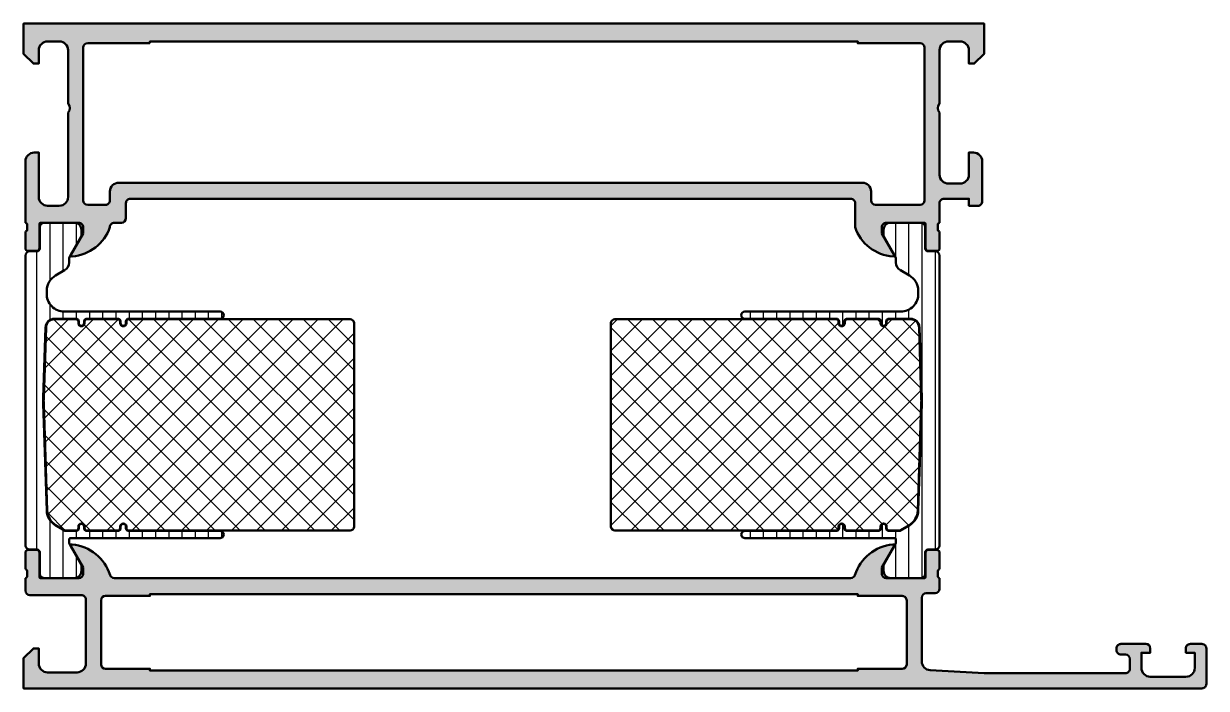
# Model space of a CAD drawing. Extents: x 0 to 133, y 0 to 75.
import ezdxf

# ---------------------------------------------------------------- set-up
doc = ezdxf.new("R2010")
doc.units = 0
for name, color, linetype, lineweight in [('0S-Alu contour', 7, 'Continuous', 50), ('0S-Alu hatch', 252, 'Continuous', 25), ('0S-Plastic contour', 254, 'Continuous', 50), ('0S-Plastic hatch', 253, 'Continuous', 25), ('0S-PT contour', 91, 'Continuous', 50), ('0S-PT hatch', 103, 'Continuous', 25)]:
    doc.layers.add(name, color=color, linetype=linetype, lineweight=lineweight)
pattern_1 = [(90, (0, 0), (-1.4859, 0), [])]
pattern_2 = [(135, (0, 0), (-1.403165018917055, -1.403165018917055), []), (225, (0, 0), (1.403165018917055, -1.403165018917055), [])]

# ---------------------------------------------------------------- blocks, each defined once
blk = doc.blocks.new('398650__A5BA2382_FA9A_44C2_9744_98428A6521F6_')
at = {"layer": '0S-Alu hatch'}
h = blk.add_hatch(color=256, dxfattribs=at)
edge = h.paths.add_edge_path()
edge.add_ellipse((3.999954428526855, 71.7999582432241), major_axis=(-1.000045572511483, 0), ratio=1, start_angle=180.0026109341762, end_angle=269.9973890658964, ccw=False)
edge.add_line((5.000000000000014, 71.80000381469873), (5.000000000000127, 65.8))
edge.add_ellipse((4.474877689036771, 65.3), major_axis=(-0.7250885749144681, 0), ratio=1, start_angle=136.4038464693296, end_angle=223.5961535306705, ccw=False)
edge.add_line((5.000000000000127, 64.8), (5.000000000000013, 55.30000000000005))
edge.add_ellipse((3.999972998484541, 55.30002700151547), major_axis=(-1.000027001880003, 0), ratio=1, start_angle=90.00154703109479, end_angle=179.9984529689852, ccw=False)
edge.add_line((3.999999999999843, 54.29999999999999), (2.699981689453309, 54.29999999999999))
edge.add_ellipse((2.700001512601078, 55.30001982314776), major_axis=(-1.000019823344241, 0), ratio=1, start_angle=0.0011357599706229848, end_angle=89.99886423981059, ccw=False)
edge.add_line((1.699981689453309, 55.30000000000381), (1.699981689453252, 60.3))
edge.add_line((1.699981689453252, 60.3), (1.199981689453252, 60.3))
edge.add_arc((1.200016055021521, 59.29996563443156), 1.000034366158914, 90.00196893435806, 179.9980310656152)
edge.add_line((0.1999816894530824, 59.30000000000029), (0.1999816894531387, 52.39996551583617))
edge.add_ellipse((0.1211452429100872, 52.13244492384305), major_axis=(-0.2788950563274368, 0), ratio=1, start_angle=178.8354106259032, end_angle=253.5801235805062, ccw=False)
edge.add_line((0.3999826894531395, 52.12677651584468), (0.3999826894531391, 51.67318251584468))
edge.add_ellipse((0.121114593809963, 51.66752185636763), major_axis=(-0.2789255417371574, 0), ratio=1, start_angle=106.4245945553553, end_angle=181.1628700728853, ccw=False)
edge.add_line((0.1999816894531363, 51.39997851584468), (0.1999816894531387, 49.51996751583616))
edge.add_arc((0.499981689453136, 49.51996751583616), 0.2999999999999971, 180, 270)
edge.add_line((0.4999816894531359, 49.21996751583616), (1.479956008495932, 49.21996751583617))
edge.add_arc((1.479956008495937, 49.51996751583616), 0.2999999999999936, 269.999999999999, 360)
edge.add_line((1.77995600849593, 49.51996751583616), (1.779956008495914, 52.27996551583616))
edge.add_ellipse((1.900237939381924, 52.27968572939454), major_axis=(-0.1202822562896115, 0), ratio=1, start_angle=270.3217552923952, end_angle=359.86672517443674, ccw=False)
edge.add_line((1.899562475160004, 52.39996608908059), (6.199974060058777, 52.39999084472678))
edge.add_ellipse((6.199989497152058, 51.90000628199761), major_axis=(-0.4999845629674861, 0), ratio=1, start_angle=179.9991052558096, end_angle=270.00176901520285, ccw=False)
edge.add_line((6.699974060058579, 51.89999847412263), (6.69997406005872, 51.1999938964842))
edge.add_line((6.69997406005872, 51.1999938964842), (5.311729431152641, 48.79547576904322))
edge.add_arc((5.435575379939113, 48.73756724130198), 0.136715824307135, 154.9399071396926, 284.9282666313289)
edge.add_arc((5.082349791735746, 53.46586819594616), 4.875900108610273, 274.569384502985, 341.2678313541292)
edge.add_ellipse((10.19996787116753, 51.89999703365565), major_axis=(-0.4999938111092688, 0), ratio=1, start_angle=269.999290796558, end_angle=359.99983493439635, ccw=False)
edge.add_line((10.19997406005849, 52.39999084472661), (10.99997406006038, 52.39999084472661))
edge.add_arc((10.99997406006038, 52.89999084472661), 0.5, 270, 360)
edge.add_line((11.49997406006038, 52.89999084472661), (11.49997406006038, 54.59999542236328))
edge.add_ellipse((11.99997406006038, 54.59999542236328), major_axis=(-0.4999999999999965, 0), ratio=1, start_angle=269.9999999999996, end_angle=360, ccw=False)
edge.add_line((11.99997406006038, 55.09999542236328), (92.9999755493137, 55.09999542236333))
edge.add_ellipse((92.99997554931373, 54.59999542236332), major_axis=(-0.5000000000000142, 0), ratio=1, start_angle=180, end_angle=270.00000000000165, ccw=False)
edge.add_line((93.49997554931375, 54.59999542236332), (93.49997554931373, 51.8999984741216))
edge.add_arc((98.1270782075754, 53.47457053127342), 4.887673902098572, 198.7930956538675, 265.8043505018738)
edge.add_arc((97.76126167060382, 48.73879050912451), 0.1390384168074621, 273.3902478632481, 384.0601169720247)
edge.add_line((97.8882201782205, 48.79547576904342), (96.49997554931463, 51.19999389648443))
edge.add_line((96.49997554931463, 51.19999389648443), (96.49997554931451, 51.89999847412086))
edge.add_ellipse((96.99996011222127, 51.90000628199715), major_axis=(-0.4999845629677113, 0), ratio=1, start_angle=-90.00176901518182, end_angle=0.000894744190475194, ccw=False)
edge.add_line((96.99997554931437, 52.39999084472655), (101.2998333707656, 52.39996609226833))
edge.add_ellipse((101.299155684108, 52.27928998198025), major_axis=(-0.120678013131916, 0), ratio=1, start_angle=180.1332748255578, end_angle=269.6782447076241, ccw=False)
edge.add_line((101.4198333707657, 52.27957068898489), (101.4198333707656, 49.51957268898488))
edge.add_arc((101.7198333707656, 49.51957268898489), 0.2999999999999829, 180, 270.0000000000027)
edge.add_line((101.7198333707656, 49.2195726889849), (102.6998076898084, 49.21957268898489))
edge.add_arc((102.6998076898084, 49.51957268898489), 0.2999999999999971, 270.0000000000027, 360)
edge.add_line((102.9998076898084, 49.51957268898489), (102.9998076898084, 51.3995836889934))
edge.add_ellipse((103.0786747854516, 51.66712702951638), major_axis=(-0.2789255417371992, 0), ratio=1, start_angle=-1.1628700728805939, end_angle=73.5754054446374, ccw=False)
edge.add_line((102.7998066898084, 51.67278768899341), (102.7998066898084, 52.1263816889934))
edge.add_ellipse((103.0786441363515, 52.13205009699178), major_axis=(-0.2788950563274237, 0), ratio=1, start_angle=-73.5801235805115, end_angle=1.1645893740987958, ccw=False)
edge.add_line((102.9998076898084, 52.3995706889849), (102.9999680343561, 54.59999514771071))
edge.add_ellipse((103.4999680343559, 54.59999514771047), major_axis=(-0.4999999999997869, 0), ratio=1, start_angle=269.9999999999984, end_angle=360, ccw=False)
edge.add_line((103.4999680343559, 55.09999514771026), (106.2999557081156, 55.09999514771083))
edge.add_line((106.2999557081156, 55.09999514771083), (106.2999557081155, 54.29999972534743))
edge.add_line((106.2999557081155, 54.29999972534743), (107.2999557081154, 54.30000735474173))
edge.add_arc((107.2999864487359, 54.79997661371057), 0.4999692599138797, 269.9964771677912, 360.0026485613531)
edge.add_line((107.7999557081156, 54.79999972534759), (107.8000167432719, 59.29999972534695))
edge.add_arc((106.7999292727026, 59.29991225477806), 1.000087474394541, 0.0050112559646679, 89.99498874392712)
edge.add_line((106.8000167432713, 60.29999972534739), (106.3000167432718, 60.29999972534715))
edge.add_line((106.3000167432718, 60.29999972534715), (106.3000167432719, 57.79999972534738))
edge.add_ellipse((105.2999293457993, 57.80008712281013), major_axis=(-1.000087401291521, 0), ratio=1, start_angle=90.00501389830328, end_angle=179.9949929319336, ccw=False)
edge.add_line((105.3000168624813, 56.79999972534785), (103.9999680343556, 56.79999972534715))
edge.add_ellipse((104.0000268320843, 57.80005852307539), major_axis=(-1.000058799456728, 0), ratio=1, start_angle=0.0033686637580103707, end_angle=89.99663133637353, ccw=False)
edge.add_line((102.9999680343561, 57.79999972534437), (102.9999680343561, 64.79999972534715))
edge.add_ellipse((103.5248073746745, 65.29999972534715), major_axis=(-0.7248836686985655, 0), ratio=1, start_angle=-43.61157673630902, end_angle=43.611576736309075, ccw=False)
edge.add_line((102.9999680343561, 65.79999972534713), (102.9999680343561, 71.80043483925358))
edge.add_ellipse((104.0000228430449, 71.80038766034905), major_axis=(-1.000054809801693, 0), ratio=1, start_angle=270.0031401344176, end_angle=359.997296995918, ccw=False)
edge.add_line((103.9999680343566, 72.80044246864882), (105.3000168624806, 72.80044246864814))
edge.add_ellipse((105.2999304168652, 71.80035614156394), major_axis=(-1.000086330820304, 0), ratio=1, start_angle=180.0053828449331, end_angle=269.99504745863044, ccw=False)
edge.add_line((106.300016743272, 71.80045009804164), (106.3000167432718, 70.29999257279023))
edge.add_line((106.3000167432718, 70.29999257279023), (106.8999923292095, 70.29999257279))
edge.add_line((106.8999923292095, 70.29999257279), (107.9999679199197, 71.39996792030847))
edge.add_line((107.9999679199197, 71.39996792030847), (107.99996791992, 74.8))
edge.add_line((107.99996791992, 74.8), (1.42e-14, 74.8))
edge.add_line((1.42e-14, 74.8), (7.06e-14, 71.39999847412132))
edge.add_line((7.06e-14, 71.39999847412132), (1.099975585937684, 70.30000000000003))
edge.add_line((1.099975585937684, 70.30000000000003), (1.699981689453366, 70.30000000000003))
edge.add_line((1.699981689453366, 70.30000000000003), (1.699981689453252, 71.8000038146973))
edge.add_ellipse((2.700020083351735, 71.79996542079878), major_axis=(-1.0000383946355, 0), ratio=1, start_angle=270.00219972388834, end_angle=359.99780027593476, ccw=False)
edge.add_line((2.699981689453195, 72.80000381469726), (4.000000000000212, 72.80000381469725))
edge = h.paths.add_edge_path()
edge.add_line((14.19998550415049, 72.59999542236328), (14.19998550415049, 72.7999954223636))
edge.add_line((14.19998550415049, 72.7999954223636), (93.79998623046679, 72.79999542236358))
edge.add_line((93.79998623046679, 72.79999542236358), (93.79998623046684, 72.59999542236302))
edge.add_line((93.79998623046684, 72.59999542236302), (100.7999862304669, 72.59999542236307))
edge.add_ellipse((100.7999783783807, 72.09998757027707), major_axis=(-0.5000078521476686, 0), ratio=1, start_angle=180.0008997684673, end_angle=269.99910023133594, ccw=False)
edge.add_line((101.2999862304667, 72.0999954223615), (101.2999862304667, 54.89999084472656))
edge.add_ellipse((100.7999815766378, 54.89999549855548), major_axis=(-0.5000046538505819, 0), ratio=1, start_angle=90.00053328454487, end_angle=179.9994667160038, ccw=False)
edge.add_line((100.7999862304667, 54.39999084472656), (95.79997554931364, 54.39999084472656))
edge.add_ellipse((95.79997554931364, 54.89999084472656), major_axis=(-0.5, 0), ratio=1, start_angle=0, end_angle=90, ccw=False)
edge.add_line((95.29997554931366, 54.89999084472656), (95.29997554931364, 55.89999542236331))
edge.add_arc((94.29997554931361, 55.89999542236331), 1.000000000000024, 0, 89.9999999999992)
edge.add_line((94.29997554931363, 56.89999542236335), (10.6999740600604, 56.89999542236328))
edge.add_arc((10.69997406006038, 55.89999542236327), 1.000000000000014, 89.9999999999992, 180)
edge.add_line((9.69997406006037, 55.89999542236327), (9.69997406006037, 54.89999084472673))
edge.add_ellipse((9.199974060060377, 54.89999084472671), major_axis=(-0.4999999999999894, 0), ratio=1, start_angle=89.99999999999898, end_angle=180, ccw=False)
edge.add_line((9.19997406006037, 54.39999084472673), (7.19998550415029, 54.39999084472685))
edge.add_ellipse((7.199990157979086, 54.89999549855546), major_axis=(-0.5000046538502835, 0), ratio=1, start_angle=0.0005332839962761682, end_angle=89.9994667154665, ccw=False)
edge.add_line((6.69998550415046, 54.89999084473137), (6.699985504150517, 72.09999542236334))
edge.add_ellipse((7.199993356236581, 72.09998757027722), major_axis=(-0.5000078521477183, 0), ratio=1, start_angle=270.0008997686535, end_angle=359.99910023153274, ccw=False)
edge.add_line((7.199985504150517, 72.59999542236328), (14.19998550415049, 72.59999542236328))
at = {"layer": '0S-Alu contour', "color": 7}
for points in [[(106.300016743272, 71.80045009804164), (106.3000167432718, 70.29999257279023), (106.8999923292095, 70.29999257279), (107.9999679199197, 71.39996792030847), (107.99996791992, 74.8), (1.42e-14, 74.8), (7.06e-14, 71.39999847412132), (1.099975585937684, 70.30000000000003), (1.699981689453366, 70.30000000000003), (1.699981689453252, 71.8000038146973)], [(2.699981689453195, 72.80000381469726), (4.000000000000212, 72.80000381469725)], [(6.69998550415046, 54.89999084473137), (6.699985504150517, 72.09999542236334)], [(7.199985504150517, 72.59999542236328), (14.19998550415049, 72.59999542236328)], [(14.19998550415049, 72.59999542236328), (14.19998550415049, 72.7999954223636), (93.79998623046679, 72.79999542236358), (93.79998623046684, 72.59999542236302), (100.7999862304669, 72.59999542236307)], [(101.2999862304667, 72.0999954223615), (101.2999862304667, 54.89999084472656)], [(103.9999680343566, 72.80044246864882), (105.3000168624806, 72.80044246864814)], [(5.000000000000014, 71.80000381469873), (5.000000000000127, 65.8)], [(102.9999680343561, 65.79999972534713), (102.9999680343561, 71.80043483925358)], [(5.000000000000127, 64.8), (5.000000000000013, 55.30000000000005)], [(102.9999680343561, 57.79999972534437), (102.9999680343561, 64.79999972534715)], [(1.699981689453309, 55.30000000000381), (1.699981689453252, 60.3), (1.199981689453252, 60.3)], [(106.8000167432713, 60.29999972534739), (106.3000167432718, 60.29999972534715), (106.3000167432719, 57.79999972534738)], [(0.1999816894530824, 59.30000000000029), (0.1999816894531387, 52.39996551583617)], [(107.7999557081156, 54.79999972534759), (107.8000167432719, 59.29999972534695)], [(9.69997406006037, 55.89999542236327), (9.69997406006037, 54.89999084472673)], [(94.29997554931363, 56.89999542236335), (10.6999740600604, 56.89999542236328)], [(95.29997554931366, 54.89999084472656), (95.29997554931364, 55.89999542236331)], [(105.3000168624813, 56.79999972534785), (103.9999680343556, 56.79999972534715)], [(11.49997406006038, 52.89999084472661), (11.49997406006038, 54.59999542236328)], [(11.99997406006038, 55.09999542236328), (92.9999755493137, 55.09999542236333)], [(93.49997554931375, 54.59999542236332), (93.49997554931373, 51.8999984741216)], [(102.9998076898084, 52.3995706889849), (102.9999680343561, 54.59999514771071)], [(103.4999680343559, 55.09999514771026), (106.2999557081156, 55.09999514771083), (106.2999557081155, 54.29999972534743), (107.2999557081154, 54.30000735474173)], [(3.999999999999843, 54.29999999999999), (2.699981689453309, 54.29999999999999)], [(9.19997406006037, 54.39999084472673), (7.19998550415029, 54.39999084472685)], [(100.7999862304667, 54.39999084472656), (95.79997554931364, 54.39999084472656)], [(0.3999826894531395, 52.12677651584468), (0.3999826894531391, 51.67318251584468)], [(1.77995600849593, 49.51996751583616), (1.779956008495914, 52.27996551583616)], [(1.899562475160004, 52.39996608908059), (6.199974060058777, 52.39999084472678)], [(6.699974060058579, 51.89999847412263), (6.69997406005872, 51.1999938964842), (5.311729431152641, 48.79547576904322)], [(10.19997406005849, 52.39999084472661), (10.99997406006038, 52.39999084472661)], [(97.8882201782205, 48.79547576904342), (96.49997554931463, 51.19999389648443), (96.49997554931451, 51.89999847412086)], [(96.99997554931437, 52.39999084472655), (101.2998333707656, 52.39996609226833)], [(101.4198333707657, 52.27957068898489), (101.4198333707656, 49.51957268898488)], [(102.7998066898084, 51.67278768899341), (102.7998066898084, 52.1263816889934)], [(0.1999816894531363, 51.39997851584468), (0.1999816894531387, 49.51996751583616)], [(102.9998076898084, 49.51957268898489), (102.9998076898084, 51.3995836889934)], [(0.4999816894531359, 49.21996751583616), (1.479956008495932, 49.21996751583617)], [(101.7198333707656, 49.2195726889849), (102.6998076898084, 49.21957268898489)]]:
    blk.add_lwpolyline(points, dxfattribs=at)
at = {"layer": '0S-Alu contour', "color": 7, "extrusion": (0, 0, -1)}
for centre, radius, start, end in [((-2.700020083351735, 71.79996542079878), 1.0000383946355, 0.0021997240652303, 89.99780027611166), ((-3.999954428526855, 71.7999582432241), 1.000045572511483, 90.0026109341036, 179.9973890658238), ((-7.199993356236581, 72.09998757027722), 0.5000078521477183, 0.0008997684672687, 89.9991002313465), ((-100.7999783783807, 72.09998757027707), 0.5000078521476686, 90.00089976866407, 179.9991002315327), ((-104.0000228430449, 71.80038766034905), 1.000054809801693, 0.0027030040819815, 89.9968598655824), ((-105.2999304168652, 71.80035614156394), 1.000086330820304, 90.00495254136955, 179.9946171550669), ((-4.474877689036771, 65.3), 0.7250885749144684, 136.4038464693295, 223.5961535306705), ((-103.5248073746745, 65.29999972534715), 0.7248836686985655, 316.3884232636909, 43.61157673630913), ((-104.0000268320843, 57.80005852307539), 1.000058799456728, 270.0033686636265, 359.996631336242), ((-105.2999293457993, 57.80008712281013), 1.000087401291521, 180.0050070680665, 269.9949861016967), ((-2.700001512601078, 55.30001982314776), 1.000019823344241, 270.0011357601894, 359.9988642400294), ((-3.999972998484541, 55.30002700151547), 1.000027001880003, 180.0015470310149, 269.9984529689052), ((-7.199990157979086, 54.89999549855546), 0.5000046538502835, 270.0005332845336, 359.9994667160037), ((-9.199974060060377, 54.89999084472671), 0.4999999999999894, 180, 270.000000000001), ((-11.99997406006038, 54.59999542236328), 0.4999999999999965, 0, 90.0000000000004), ((-92.99997554931373, 54.59999542236332), 0.5000000000000142, 89.99999999999837, 180), ((-95.79997554931364, 54.89999084472656), 0.5, 270, 0), ((-100.7999815766378, 54.89999549855548), 0.5000046538505819, 180.0005332839962, 269.9994667154551), ((-103.4999680343559, 54.59999514771047), 0.4999999999997869, 0, 90.0000000000016), ((-0.1211452429100872, 52.13244492384305), 0.2788950563274368, 106.4198764194938, 181.1645893740969), ((-1.900237939381924, 52.27968572939454), 0.1202822562896115, 0.1332748255632413, 89.67824470760479), ((-6.199989497152058, 51.90000628199761), 0.4999845629674861, 89.99823098479715, 180.0008947441905), ((-10.19996787116753, 51.89999703365565), 0.4999938111092688, 0.0001650656036298, 90.00070920344199), ((-96.99996011222127, 51.90000628199715), 0.4999845629677113, 359.9991052558095, 90.0017690151818), ((-101.299155684108, 52.27928998198025), 0.120678013131916, 90.32175529237591, 179.8667251744422), ((-103.0786441363515, 52.13205009699178), 0.2788950563274237, 358.8354106259012, 73.58012358051164), ((-0.121114593809963, 51.66752185636763), 0.2789255417371574, 178.8371299271147, 253.5754054446447), ((-103.0786747854516, 51.66712702951638), 0.2789255417371992, 286.4245945553626, 1.162870072880582)]:
    blk.add_arc(centre, radius, start, end, dxfattribs=at)
at = {"layer": '0S-Alu contour', "color": 7}
for centre, radius, start, end in [((1.200016055021521, 59.29996563443156), 1.000034366158914, 90.00196893435806, 179.9980310656152), ((106.7999292727026, 59.29991225477806), 1.000087474394541, 0.0050112559646679, 89.99498874392712), ((10.69997406006038, 55.89999542236327), 1.000000000000014, 89.9999999999992, 180), ((94.29997554931361, 55.89999542236331), 1.000000000000024, 0, 89.9999999999992), ((107.2999864487359, 54.79997661371057), 0.4999692599138797, 269.9964771677912, 0.0026485613531484), ((5.082349791735746, 53.46586819594616), 4.875900108610273, 274.569384502985, 341.2678313541292), ((10.99997406006038, 52.89999084472661), 0.5, 270, 0), ((98.1270782075754, 53.47457053127342), 4.887673902098572, 198.7930956538675, 265.8043505018738), ((0.499981689453136, 49.51996751583616), 0.2999999999999971, 180, 270), ((1.479956008495937, 49.51996751583616), 0.2999999999999936, 269.999999999999, 0), ((101.7198333707656, 49.51957268898489), 0.2999999999999829, 180, 270.0000000000027), ((102.6998076898084, 49.51957268898489), 0.2999999999999971, 270.0000000000027, 0), ((5.435575379939113, 48.73756724130198), 0.136715824307135, 154.9399071396926, 284.9282666313289), ((97.76126167060382, 48.73879050912451), 0.1390384168074621, 273.3902478632481, 24.06011697202465)]:
    blk.add_arc(centre, radius, start, end, dxfattribs=at)
blk = doc.blocks.new('284257__95E9FCB9_A110_435B_B25A_C5BED6597D03___1FA2035A_3B48_4135_9574_84DE959AD764_')
at = {"layer": '0S-Plastic hatch'}
h = blk.add_hatch(dxfattribs=at)
h.set_pattern_fill('ANSI31', color=256, scale=0.4680000000000001, angle=45, style=0)
h.set_pattern_definition(pattern_1)
edge = h.paths.add_edge_path()
edge.add_line((0.1999999999999964, 48.69001572907988), (0.1999999999999964, 16.10998427091997))
edge.add_arc((0.7000000000000027, 16.10998427092004), 0.5000000000000063, 180, 270.0000000000123)
edge.add_line((0.70000000000011, 15.60998427092003), (1.510331330463778, 15.60998427092004))
edge.add_ellipse((1.510331330463746, 15.30998427092015), major_axis=(-0.2999999999998977, 0), ratio=1, start_angle=179.9920753769033, end_angle=269.99999999999386, ccw=False)
edge.add_line((1.810331327594163, 15.30994277769076), (1.809999399235729, 12.91006915538231))
edge.add_arc((2.309999394453263, 12.91000000000002), 0.5000000000000016, 179.9920753769491, 269.9999999999936)
edge.add_line((2.309999394453208, 12.41000000000002), (5.699999999999882, 12.40999999999996))
edge.add_arc((5.699999999999897, 13.21000000000001), 0.800000000000054, 269.999999999999, 360)
edge.add_line((6.499999999999951, 13.21000000000003), (6.499999999999951, 13.86000000000028))
edge.add_line((6.499999999999951, 13.86000000000028), (5.162690146494136, 16.27257083923049))
edge.add_ellipse((5.600000000507808, 16.51497564960008), major_axis=(-0.5000000005077773, 0), ratio=1, start_angle=0, end_angle=29.000000000032628, ccw=False)
edge.add_line((5.10000000000003, 16.51497564960008), (5.10000000000003, 16.71000000000013))
edge.add_ellipse((5.299999999999958, 16.71000000000011), major_axis=(-0.1999999999999273, 0), ratio=1, start_angle=269.99999999999875, end_angle=360, ccw=False)
edge.add_line((5.299999999999962, 16.91000000000004), (22.09952632566758, 16.91))
edge.add_arc((22.09952632566752, 17.31), 0.3999999999999986, 270.0000000000081, 450.0000000000081)
edge.add_line((22.09952632566746, 17.71), (11.79952632566751, 17.71000000000007))
edge.add_ellipse((11.79952632566749, 18.01000000000006), major_axis=(-0.29999999999999, 0), ratio=1, start_angle=0, end_angle=90.00000000000381, ccw=False)
edge.add_line((11.49952632566749, 18.01000000000006), (11.49952632566749, 18.2100000000001))
edge.add_arc((11.19952632566748, 18.21000000000006), 0.3000000000000114, 0, 180)
edge.add_line((10.89952632566747, 18.21000000000006), (10.89952632566753, 18.01000000000018))
edge.add_ellipse((10.59952632566747, 18.0100000000001), major_axis=(-0.3000000000000558, 0), ratio=1, start_angle=90.00000000001933, end_angle=180, ccw=False)
edge.add_line((10.59952632566757, 17.71000000000004), (7.099999315437579, 17.71000000000003))
edge.add_ellipse((7.099999315437574, 18.00999976147988), major_axis=(-0.2999997614798495, 0), ratio=1, start_angle=0, end_angle=90.00000000000102, ccw=False)
edge.add_line((6.799999553957726, 18.00999976147987), (6.799999553957726, 18.20999976147993))
edge.add_arc((6.499999553957715, 18.20999976147989), 0.3000000000000114, 0, 180)
edge.add_line((6.199999553957703, 18.20999976147989), (6.19999955395776, 18.00999976148001))
edge.add_ellipse((5.899999792477879, 18.00999976147994), major_axis=(-0.2999997614798815, 0), ratio=1, start_angle=90.0000000000162, end_angle=180, ccw=False)
edge.add_line((5.899999792477964, 17.71000000000006), (4.735898384799619, 17.71000000000006))
edge.add_ellipse((4.735898384799701, 17.90999999963148), major_axis=(-0.199999999631423, 0), ratio=1, start_angle=59.9999999999838, end_angle=89.99999999997658, ccw=False)
edge.add_line((4.635898384983939, 17.73679491919382), (3.599095901693211, 18.33539298302521))
edge.add_ellipse((4.599095736264295, 20.06744387718718), major_axis=(-1.999999992277373, 0), ratio=1, start_angle=1.7229977105130843, end_angle=60.000005344613214, ccw=False)
edge.add_line((2.60000000000003, 20.00730897584428), (2.205380570035978, 32.03200236252826))
edge.add_ellipse((12.20000000000169, 32.35999999999975), major_axis=(-10.00000000000175, 0), ratio=1, start_angle=-1.879625159000625, end_angle=1.879625158991928, ccw=False)
edge.add_line((2.205380570036034, 32.68799763747277), (2.46315492135404, 40.62279976374721))
edge.add_ellipse((3.462616864350539, 40.59000000000003), major_axis=(-1.000000000000103, 0), ratio=1, start_angle=270.00000000000296, end_angle=358.120374841006, ccw=False)
edge.add_line((3.462616864350487, 41.59000000000014), (5.900000000000042, 41.59000000000005))
edge.add_ellipse((5.90000000000003, 41.29000000000008), major_axis=(-0.2999999999999687, 0), ratio=1, start_angle=180, end_angle=269.9999999999978, ccw=False)
edge.add_line((6.199999999999996, 41.29000000000008), (6.199999999999996, 41.09000000000005))
edge.add_arc((6.499999999999979, 41.09000000000004), 0.2999999999999829, 180, 360)
edge.add_line((6.799999999999962, 41.09000000000004), (6.799999999999962, 41.29))
edge.add_ellipse((7.099999999999957, 41.29000000000004), major_axis=(-0.2999999999999954, 0), ratio=1, start_angle=270.0000000000078, end_angle=360, ccw=False)
edge.add_line((7.099999999999917, 41.59000000000004), (10.59952632566752, 41.59000000000005))
edge.add_ellipse((10.59952632566753, 41.29000000000005), major_axis=(-0.2999999999999971, 0), ratio=1, start_angle=180, end_angle=270.00000000000307, ccw=False)
edge.add_line((10.89952632566753, 41.2900000000001), (10.89952632566753, 41.09000000000007))
edge.add_arc((11.19952632566751, 41.09000000000006), 0.2999999999999829, 180, 360)
edge.add_line((11.49952632566749, 41.09000000000005), (11.49952632566749, 41.29000000000001))
edge.add_ellipse((11.79952632566749, 41.29000000000006), major_axis=(-0.3000000000000007, 0), ratio=1, start_angle=270.0000000000088, end_angle=360, ccw=False)
edge.add_line((11.79952632566745, 41.59000000000006), (22.09952632566752, 41.59000000000006))
edge.add_arc((22.09952632566755, 41.99000000000006), 0.3999999999999915, 269.9999999999959, 449.9999999999959)
edge.add_line((22.09952632566758, 42.39000000000005), (4.58786141229968, 42.38999999999993))
edge.add_ellipse((4.587861412299687, 44.38999999999999), major_axis=(-2.000000000000049, 0), ratio=1, start_angle=-1.8796251589961912, end_angle=89.99999999999977, ccw=False)
edge.add_line((2.588937526306847, 44.45559952749442), (2.60000000000003, 44.7926910241557))
edge.add_ellipse((4.599095743983482, 44.73255612258069), major_axis=(-2.000000000000047, 0), ratio=1, start_angle=299.99999465538866, end_angle=358.2770022894894, ccw=False)
edge.add_line((3.599095905551005, 46.46460702343066), (4.599999919216267, 47.04247909649653))
edge.add_arc((4.100000000000017, 47.90850454692143), 0.9999999999999593, 299.9999946553916, 360)
edge.add_line((5.099999999999976, 47.90850454692144), (5.10000000000003, 48.28502435050005))
edge.add_ellipse((5.600000000121944, 48.2850243505002), major_axis=(-0.5000000001219141, 0), ratio=1, start_angle=331.0000000000197, end_angle=360, ccw=False)
edge.add_line((5.162690146445535, 48.52742916068232), (6.500000000000007, 50.94000000000009))
edge.add_line((6.500000000000007, 50.94000000000009), (6.500000000000007, 51.59000000000006))
edge.add_arc((5.70000000000001, 51.58999999999994), 0.7999999999999972, 0, 90.00000000000509)
edge.add_line((5.699999999999939, 52.38999999999993), (2.309999389670857, 52.38999999999999))
edge.add_arc((2.309999389670844, 51.88999999999998), 0.5000000000000142, 89.9999999999985, 180.0079247372927)
edge.add_line((1.809999394453434, 51.88993084362136), (1.81033132759422, 49.49005722290699))
edge.add_ellipse((1.510331330463851, 49.49001572907983), major_axis=(-0.2999999999999317, 0), ratio=1, start_angle=89.99999999998619, end_angle=180.0079247372928, ccw=False)
edge.add_line((1.510331330463778, 49.1900157290799), (0.6999999999999396, 49.19001572907988))
edge.add_arc((0.699999999999961, 48.69001572907992), 0.4999999999999645, 90.00000000000244, 180)
at = {"layer": '0S-Plastic contour', "color": 7}
for points in [[(1.809999394453434, 51.88993084362136), (1.81033132759422, 49.49005722290699)], [(5.699999999999939, 52.38999999999993), (2.309999389670857, 52.38999999999999)], [(5.162690146445535, 48.52742916068232), (6.500000000000007, 50.94000000000009), (6.500000000000007, 51.59000000000006)], [(0.1999999999999964, 48.69001572907988), (0.1999999999999964, 16.10998427091997)], [(1.510331330463778, 49.1900157290799), (0.6999999999999396, 49.19001572907988)], [(5.099999999999976, 47.90850454692144), (5.10000000000003, 48.28502435050005)], [(3.599095905551005, 46.46460702343066), (4.599999919216267, 47.04247909649653)], [(2.588937526306847, 44.45559952749442), (2.60000000000003, 44.7926910241557)], [(3.462616864350487, 41.59000000000014), (5.900000000000042, 41.59000000000005)], [(22.09952632566758, 42.39000000000005), (4.58786141229968, 42.38999999999993)], [(6.199999999999996, 41.29000000000008), (6.199999999999996, 41.09000000000005)], [(6.799999999999962, 41.09000000000004), (6.799999999999962, 41.29)], [(7.099999999999917, 41.59000000000004), (10.59952632566752, 41.59000000000005)], [(10.89952632566753, 41.2900000000001), (10.89952632566753, 41.09000000000007)], [(11.49952632566749, 41.09000000000005), (11.49952632566749, 41.29000000000001)], [(11.79952632566745, 41.59000000000006), (22.09952632566752, 41.59000000000006)], [(2.205380570036034, 32.68799763747277), (2.46315492135404, 40.62279976374721)], [(2.60000000000003, 20.00730897584428), (2.205380570035978, 32.03200236252826)], [(4.635898384983939, 17.73679491919382), (3.599095901693211, 18.33539298302521)], [(5.899999792477964, 17.71000000000006), (4.735898384799619, 17.71000000000006)], [(6.199999553957703, 18.20999976147989), (6.19999955395776, 18.00999976148001)], [(6.799999553957726, 18.00999976147987), (6.799999553957726, 18.20999976147993)], [(10.59952632566757, 17.71000000000004), (7.099999315437579, 17.71000000000003)], [(10.89952632566747, 18.21000000000006), (10.89952632566753, 18.01000000000018)], [(11.49952632566749, 18.01000000000006), (11.49952632566749, 18.2100000000001)], [(22.09952632566746, 17.71), (11.79952632566751, 17.71000000000007)], [(5.10000000000003, 16.51497564960008), (5.10000000000003, 16.71000000000013)], [(6.499999999999951, 13.21000000000003), (6.499999999999951, 13.86000000000028), (5.162690146494136, 16.27257083923049)], [(5.299999999999962, 16.91000000000004), (22.09952632566758, 16.91)], [(0.70000000000011, 15.60998427092003), (1.510331330463778, 15.60998427092004)], [(1.810331327594163, 15.30994277769076), (1.809999399235729, 12.91006915538231)], [(2.309999394453208, 12.41000000000002), (5.699999999999882, 12.40999999999996)]]:
    blk.add_lwpolyline(points, dxfattribs=at)
for centre, radius, start, end in [((2.309999389670844, 51.88999999999998), 0.5000000000000142, 89.9999999999985, 180.0079247372927), ((5.70000000000001, 51.58999999999994), 0.7999999999999972, 0, 90.00000000000509), ((0.699999999999961, 48.69001572907992), 0.4999999999999645, 90.00000000000244, 180), ((4.100000000000017, 47.90850454692143), 0.9999999999999593, 299.9999946553916, 0), ((22.09952632566755, 41.99000000000006), 0.3999999999999915, 269.9999999999959, 89.99999999999594), ((6.499999999999979, 41.09000000000004), 0.2999999999999829, 180, 0), ((11.19952632566751, 41.09000000000006), 0.2999999999999829, 180, 0), ((6.499999553957715, 18.20999976147989), 0.3000000000000114, 0, 180), ((11.19952632566748, 18.21000000000006), 0.3000000000000114, 0, 180), ((22.09952632566752, 17.31), 0.3999999999999986, 270.0000000000081, 90.00000000000813), ((0.7000000000000027, 16.10998427092004), 0.5000000000000063, 180, 270.0000000000123), ((2.309999394453263, 12.91000000000002), 0.5000000000000016, 179.9920753769491, 269.9999999999936), ((5.699999999999897, 13.21000000000001), 0.800000000000054, 269.999999999999, 0)]:
    blk.add_arc(centre, radius, start, end, dxfattribs=at)
at = {"layer": '0S-Plastic contour', "color": 7, "extrusion": (0, 0, -1)}
for centre, radius, start, end in [((-1.510331330463851, 49.49001572907983), 0.2999999999999317, 179.9920752627072, 270.0000000000139), ((-5.600000000121944, 48.2850243505002), 0.5000000001219141, 0, 28.99999999998028), ((-4.599095743983482, 44.73255612258069), 2.000000000000047, 1.722997710510562, 60.00000534461133), ((-4.587861412299687, 44.38999999999999), 2.000000000000049, 270.0000000000002, 1.87962515899611), ((-3.462616864350539, 40.59000000000003), 1.000000000000103, 1.879625158993977, 89.99999999999704), ((-5.90000000000003, 41.29000000000008), 0.2999999999999687, 90.00000000000222, 180), ((-7.099999999999957, 41.29000000000004), 0.2999999999999954, 0, 89.9999999999922), ((-10.59952632566753, 41.29000000000005), 0.2999999999999971, 89.99999999999694, 180), ((-11.79952632566749, 41.29000000000006), 0.3000000000000007, 0, 89.99999999999118), ((-12.20000000000169, 32.35999999999975), 10.00000000000175, 358.1203748410081, 1.879625159000571), ((-4.599095736264295, 20.06744387718718), 1.999999992277373, 299.9999946553868, 358.2770022894869), ((-4.735898384799701, 17.90999999963148), 0.199999999631423, 270.0000000000234, 300.0000000000162), ((-5.899999792477879, 18.00999976147994), 0.2999997614798815, 180, 269.9999999999838), ((-7.099999315437574, 18.00999976147988), 0.2999997614798495, 269.999999999999, 0), ((-10.59952632566747, 18.0100000000001), 0.3000000000000558, 180, 269.9999999999807), ((-11.79952632566749, 18.01000000000006), 0.29999999999999, 269.9999999999962, 0), ((-5.299999999999958, 16.71000000000011), 0.1999999999999273, 0, 90.00000000000126), ((-5.600000000507808, 16.51497564960008), 0.5000000005077773, 330.9999999999674, 0), ((-1.510331330463746, 15.30998427092015), 0.2999999999998977, 90.00000000000612, 180.0079246230968)]:
    blk.add_arc(centre, radius, start, end, dxfattribs=at)
blk = doc.blocks.new('284257__9D8D796D_4497_4EC7_BCA9_4753A95290BE___21ABFD9B_3180_408D_A42C_247EFED5E69A_')
at = {"layer": '0S-Plastic hatch'}
h = blk.add_hatch(dxfattribs=at)
h.set_pattern_fill('ANSI31', color=256, scale=0.4680000000000001, angle=45, style=0)
h.set_pattern_definition(pattern_1)
edge = h.paths.add_edge_path()
edge.add_line((103, 48.69001572907988), (103, 16.10998427091997))
edge.add_ellipse((102.5, 16.10998427092003), major_axis=(-0.5, 0), ratio=1, start_angle=89.99999999998857, end_angle=180, ccw=False)
edge.add_line((102.4999999999999, 15.60998427092003), (101.6896686695362, 15.60998427092004))
edge.add_arc((101.6896686695362, 15.30998427092015), 0.2999999999998957, 90.00000000000543, 180.0079246230968)
edge.add_line((101.3896686724058, 15.30994277769076), (101.3900006007642, 12.91006915538231))
edge.add_ellipse((100.8900006055467, 12.91000000000002), major_axis=(-0.5000000000000027, 0), ratio=1, start_angle=90.00000000000648, end_angle=180.0079246230509, ccw=False)
edge.add_line((100.8900006055468, 12.41000000000002), (97.50000000000011, 12.40999999999996))
edge.add_ellipse((97.50000000000011, 13.21000000000003), major_axis=(-0.8000000000000645, 0), ratio=1, start_angle=0, end_angle=90, ccw=False)
edge.add_line((96.70000000000005, 13.21000000000001), (96.70000000000005, 13.86000000000028))
edge.add_line((96.70000000000005, 13.86000000000028), (98.03730985350586, 16.27257083923049))
edge.add_arc((97.59999999949218, 16.51497564960009), 0.5000000005077869, 330.999999999967, 360)
edge.add_line((98.09999999999997, 16.51497564959983), (98.09999999999997, 16.71000000000013))
edge.add_arc((97.90000000000006, 16.71000000000012), 0.1999999999999247, 0, 90.00000000000406)
edge.add_line((97.90000000000003, 16.91000000000004), (81.10047367433242, 16.91))
edge.add_ellipse((81.10047367433248, 17.31), major_axis=(-0.3999999999999986, 0), ratio=1, start_angle=-90.00000000000807, end_angle=89.99999999999193, ccw=False)
edge.add_line((81.10047367433253, 17.71), (91.40047367433249, 17.71000000000007))
edge.add_arc((91.40047367433252, 18.01000000000006), 0.29999999999999, 269.9999999999945, 360)
edge.add_line((91.7004736743325, 18.0100000000001), (91.7004736743325, 18.2100000000001))
edge.add_ellipse((92.00047367433251, 18.21000000000006), major_axis=(-0.3000000000000114, 0), ratio=1, start_angle=180, end_angle=360, ccw=False)
edge.add_line((92.30047367433252, 18.21000000000006), (92.30047367433247, 18.01000000000018))
edge.add_arc((92.6004736743325, 18.0100000000001), 0.300000000000054, 180, 269.999999999981)
edge.add_line((92.60047367433243, 17.71000000000004), (96.10000068456242, 17.71000000000003))
edge.add_arc((96.10000068456245, 18.00999976147987), 0.299999761479846, 269.9999999999973, 360)
edge.add_line((96.40000044604228, 18.00999976147992), (96.40000044604228, 18.20999976147993))
edge.add_ellipse((96.7000004460423, 18.20999976147989), major_axis=(-0.3000000000000114, 0), ratio=1, start_angle=180, end_angle=360, ccw=False)
edge.add_line((97.0000004460423, 18.20999976147988), (97.00000044604224, 18.00999976148001))
edge.add_arc((97.30000020752212, 18.00999976147994), 0.2999997614798814, 180, 269.9999999999838)
edge.add_line((97.30000020752203, 17.71000000000006), (98.46410161520038, 17.71000000000006))
edge.add_arc((98.4641016152003, 17.90999999963144), 0.1999999996313836, 270.0000000000204, 300.0000000000195)
edge.add_line((98.56410161501607, 17.73679491919382), (99.60090409830678, 18.33539298302521))
edge.add_arc((98.6009042637357, 20.06744387718719), 1.999999992277375, 299.9999946553868, 358.2770022894869)
edge.add_line((100.6, 20.00730897584428), (100.994619429964, 32.03200236252826))
edge.add_arc((90.99999999999591, 32.35999999999965), 10.00000000000415, 358.1203748410089, 361.879625159001)
edge.add_line((100.9946194299639, 32.68799763747277), (100.7368450786459, 40.62279976374721))
edge.add_arc((99.73738313564947, 40.59000000000003), 1.000000000000097, 1.879625158993783, 89.99999999999756)
edge.add_line((99.7373831356495, 41.59000000000014), (97.29999999999995, 41.59000000000005))
edge.add_arc((97.29999999999995, 41.29000000000008), 0.2999999999999688, 90.00000000000273, 180)
edge.add_line((97, 41.29000000000008), (97, 41.09000000000005))
edge.add_ellipse((96.70000000000002, 41.09000000000004), major_axis=(-0.2999999999999829, 0), ratio=1, start_angle=0, end_angle=180, ccw=False)
edge.add_line((96.40000000000003, 41.09000000000004), (96.40000000000003, 41.29))
edge.add_arc((96.10000000000007, 41.29000000000004), 0.29999999999999, 0, 89.99999999999459)
edge.add_line((96.10000000000008, 41.59000000000004), (92.60047367433248, 41.59000000000005))
edge.add_arc((92.60047367433246, 41.29000000000006), 0.2999999999999901, 89.99999999999729, 180)
edge.add_line((92.30047367433247, 41.29000000000006), (92.30047367433247, 41.09000000000007))
edge.add_ellipse((92.00047367433247, 41.09000000000006), major_axis=(-0.2999999999999829, 0), ratio=1, start_angle=0, end_angle=180, ccw=False)
edge.add_line((91.7004736743325, 41.09000000000006), (91.7004736743325, 41.29000000000001))
edge.add_arc((91.4004736743325, 41.29000000000007), 0.2999999999999971, 0, 89.99999999999186)
edge.add_line((91.40047367433255, 41.59000000000006), (81.10047367433248, 41.59000000000006))
edge.add_ellipse((81.10047367433243, 41.99000000000006), major_axis=(-0.3999999999999915, 0), ratio=1, start_angle=-89.99999999999591, end_angle=90.00000000000409, ccw=False)
edge.add_line((81.10047367433242, 42.39000000000005), (98.61213858770031, 42.38999999999993))
edge.add_arc((98.61213858770031, 44.39), 2.000000000000059, 270, 361.8796251589957)
edge.add_line((100.6110624736931, 44.45559952749442), (100.6, 44.7926910241557))
edge.add_arc((98.60090425601653, 44.73255612258069), 2.000000000000047, 1.722997710510562, 60.00000534461142)
edge.add_line((99.600904094449, 46.46460702343066), (98.60000008078372, 47.04247909649653))
edge.add_ellipse((99.09999999999998, 47.90850454692143), major_axis=(-0.9999999999999536, 0), ratio=1, start_angle=0, end_angle=60.00000534460821, ccw=False)
edge.add_line((98.10000000000002, 47.90850454692143), (98.09999999999997, 48.28502435050005))
edge.add_arc((97.59999999987805, 48.2850243505002), 0.5000000001219143, 0, 28.99999999998022)
edge.add_line((98.03730985355446, 48.52742916068232), (96.69999999999999, 50.94000000000009))
edge.add_line((96.69999999999999, 50.94000000000009), (96.69999999999999, 51.59000000000006))
edge.add_ellipse((97.5, 51.58999999999994), major_axis=(-0.7999999999999972, 0), ratio=1, start_angle=269.9999999999949, end_angle=360, ccw=False)
edge.add_line((97.50000000000007, 52.38999999999993), (100.8900006103291, 52.38999999999999))
edge.add_ellipse((100.8900006103291, 51.88999999999998), major_axis=(-0.5000000000000142, 0), ratio=1, start_angle=179.9920752627074, end_angle=270.00000000000165, ccw=False)
edge.add_line((101.3900006055465, 51.88993084362136), (101.3896686724057, 49.49005722290699))
edge.add_arc((101.6896686695361, 49.49001572907983), 0.2999999999999299, 179.9920752627072, 270.0000000000135)
edge.add_line((101.6896686695362, 49.1900157290799), (102.5, 49.19001572907988))
edge.add_ellipse((102.5, 48.69001572907993), major_axis=(-0.4999999999999503, 0), ratio=1, start_angle=180, end_angle=269.9999999999984, ccw=False)
at = {"layer": '0S-Plastic contour', "color": 7}
for points in [[(97.50000000000007, 52.38999999999993), (100.8900006103291, 52.38999999999999)], [(101.3900006055465, 51.88993084362136), (101.3896686724057, 49.49005722290699)], [(98.03730985355446, 48.52742916068232), (96.69999999999999, 50.94000000000009), (96.69999999999999, 51.59000000000006)], [(98.10000000000002, 47.90850454692143), (98.09999999999997, 48.28502435050005)], [(101.6896686695362, 49.1900157290799), (102.5, 49.19001572907988)], [(103, 48.69001572907988), (103, 16.10998427091997)], [(99.600904094449, 46.46460702343066), (98.60000008078372, 47.04247909649653)], [(100.6110624736931, 44.45559952749442), (100.6, 44.7926910241557)], [(81.10047367433242, 42.39000000000005), (98.61213858770031, 42.38999999999993)], [(91.40047367433255, 41.59000000000006), (81.10047367433248, 41.59000000000006)], [(91.7004736743325, 41.09000000000006), (91.7004736743325, 41.29000000000001)], [(92.30047367433247, 41.29000000000006), (92.30047367433247, 41.09000000000007)], [(96.10000000000008, 41.59000000000004), (92.60047367433248, 41.59000000000005)], [(96.40000000000003, 41.09000000000004), (96.40000000000003, 41.29)], [(97, 41.29000000000008), (97, 41.09000000000005)], [(99.7373831356495, 41.59000000000014), (97.29999999999995, 41.59000000000005)], [(100.9946194299639, 32.68799763747277), (100.7368450786459, 40.62279976374721)], [(100.6, 20.00730897584428), (100.994619429964, 32.03200236252826)], [(81.10047367433253, 17.71), (91.40047367433249, 17.71000000000007)], [(91.7004736743325, 18.0100000000001), (91.7004736743325, 18.2100000000001)], [(92.30047367433252, 18.21000000000006), (92.30047367433247, 18.01000000000018)], [(92.60047367433243, 17.71000000000004), (96.10000068456242, 17.71000000000003)], [(96.40000044604228, 18.00999976147992), (96.40000044604228, 18.20999976147993)], [(97.0000004460423, 18.20999976147988), (97.00000044604224, 18.00999976148001)], [(97.30000020752203, 17.71000000000006), (98.46410161520038, 17.71000000000006)], [(98.56410161501607, 17.73679491919382), (99.60090409830678, 18.33539298302521)], [(97.90000000000003, 16.91000000000004), (81.10047367433242, 16.91)], [(96.70000000000005, 13.21000000000001), (96.70000000000005, 13.86000000000028), (98.03730985350586, 16.27257083923049)], [(98.09999999999997, 16.51497564959983), (98.09999999999997, 16.71000000000013)], [(101.3896686724058, 15.30994277769076), (101.3900006007642, 12.91006915538231)], [(102.4999999999999, 15.60998427092003), (101.6896686695362, 15.60998427092004)], [(100.8900006055468, 12.41000000000002), (97.50000000000011, 12.40999999999996)]]:
    blk.add_lwpolyline(points, dxfattribs=at)
at = {"layer": '0S-Plastic contour', "color": 7, "extrusion": (0, 0, -1)}
for centre, radius, start, end in [((-97.5, 51.58999999999994), 0.7999999999999972, 0, 90.00000000000509), ((-100.8900006103291, 51.88999999999998), 0.5000000000000142, 89.99999999999837, 180.0079247372927), ((-99.09999999999998, 47.90850454692143), 0.9999999999999536, 299.9999946553918, 0), ((-102.5, 48.69001572907993), 0.4999999999999503, 90.0000000000016, 180), ((-81.10047367433243, 41.99000000000006), 0.3999999999999915, 269.9999999999959, 89.99999999999594), ((-92.00047367433247, 41.09000000000006), 0.2999999999999829, 180, 0), ((-96.70000000000002, 41.09000000000004), 0.2999999999999829, 180, 0), ((-81.10047367433248, 17.31), 0.3999999999999986, 270.0000000000081, 90.00000000000813), ((-92.00047367433251, 18.21000000000006), 0.3000000000000114, 0, 180), ((-96.7000004460423, 18.20999976147989), 0.3000000000000114, 0, 180), ((-102.5, 16.10998427092003), 0.5, 180, 270.0000000000114), ((-97.50000000000011, 13.21000000000003), 0.8000000000000645, 270, 0), ((-100.8900006055467, 12.91000000000002), 0.5000000000000027, 179.9920753769491, 269.9999999999935)]:
    blk.add_arc(centre, radius, start, end, dxfattribs=at)
at = {"layer": '0S-Plastic contour', "color": 7}
for centre, radius, start, end in [((101.6896686695361, 49.49001572907983), 0.2999999999999299, 179.9920752627072, 270.0000000000135), ((97.59999999987805, 48.2850243505002), 0.5000000001219143, 0, 28.99999999998022), ((98.60090425601653, 44.73255612258069), 2.000000000000047, 1.722997710510562, 60.00000534461142), ((98.61213858770031, 44.39), 2.000000000000059, 270, 1.879625158995722), ((91.4004736743325, 41.29000000000007), 0.2999999999999971, 0, 89.99999999999186), ((92.60047367433246, 41.29000000000006), 0.2999999999999901, 89.99999999999729, 180), ((96.10000000000007, 41.29000000000004), 0.29999999999999, 0, 89.99999999999459), ((97.29999999999995, 41.29000000000008), 0.2999999999999688, 90.00000000000273, 180), ((99.73738313564947, 40.59000000000003), 1.000000000000097, 1.879625158993783, 89.99999999999756), ((90.99999999999591, 32.35999999999965), 10.00000000000415, 358.1203748410089, 1.879625159000959), ((98.6009042637357, 20.06744387718719), 1.999999992277375, 299.9999946553868, 358.2770022894869), ((91.40047367433252, 18.01000000000006), 0.29999999999999, 269.9999999999945, 0), ((92.6004736743325, 18.0100000000001), 0.300000000000054, 180, 269.999999999981), ((96.10000068456245, 18.00999976147987), 0.299999761479846, 269.9999999999973, 0), ((97.30000020752212, 18.00999976147994), 0.2999997614798814, 180, 269.9999999999838), ((98.4641016152003, 17.90999999963144), 0.1999999996313836, 270.0000000000204, 300.0000000000195), ((97.90000000000006, 16.71000000000012), 0.1999999999999247, 0, 90.00000000000406), ((97.59999999949218, 16.51497564960009), 0.5000000005077869, 330.999999999967, 0), ((101.6896686695362, 15.30998427092015), 0.2999999999998957, 90.00000000000543, 180.0079246230968)]:
    blk.add_arc(centre, radius, start, end, dxfattribs=at)
blk = doc.blocks.new('382750__2A1C469D_E28B_4D06_97CA_614348E30F16_')
at = {"layer": '0S-PT hatch'}
h = blk.add_hatch(dxfattribs=at)
h.set_pattern_fill('ANSI37', color=256, scale=0.625, angle=90, style=0)
h.set_pattern_definition(pattern_2)
edge = h.paths.add_edge_path()
edge.add_arc((66.5000004818055, 41.09000000000007), 0.4500000000000029, 90, 180)
edge.add_line((66.05000048180548, 41.09000000000007), (66.05000048180548, 18.21))
edge.add_arc((66.5000004818055, 18.21000000000001), 0.4500000000000029, 180, 270)
edge.add_line((66.5000004818055, 17.76), (91.40047367433252, 17.76))
edge.add_arc((91.40047367433252, 18.01), 0.2499999999999858, 270, 360)
edge.add_line((91.65047367433252, 18.0100000000001), (91.65047367433252, 18.2100000000001))
edge.add_ellipse((92.00047367433251, 18.21000000000007), major_axis=(-0.3500000000000085, 0), ratio=1, start_angle=180, end_angle=360, ccw=False)
edge.add_line((92.3504736743325, 18.21000000000004), (92.35047367433246, 18.01000000000016))
edge.add_arc((92.6004736743325, 18.01000000000006), 0.2500000000000568, 180, 270)
edge.add_line((92.6004736743325, 17.76), (96.10000068456245, 17.75999999999999))
edge.add_arc((96.10000068456242, 18.00999976147985), 0.2499997614798559, 270.0000000000033, 360)
edge.add_line((96.35000044604227, 18.00999976147992), (96.35000044604227, 18.20999976147993))
edge.add_ellipse((96.7000004460423, 18.2099997614799), major_axis=(-0.3500000000000085, 0), ratio=1, start_angle=180, end_angle=360, ccw=False)
edge.add_line((97.05000044604229, 18.20999976147987), (97.05000044604223, 18.00999976147999))
edge.add_arc((97.3000002075221, 18.00999976147988), 0.2499997614798843, 180, 270.0000000000033)
edge.add_line((97.30000020752212, 17.76), (98.46410161520029, 17.76000000000001))
edge.add_arc((98.46410161286744, 17.91000000833745), 0.1500000083374432, 270.0000008910845, 300.0000008911081)
edge.add_line((98.53910161905652, 17.78009619171581), (99.57590410234597, 18.37869425554645))
edge.add_arc((98.6009042637357, 20.06744387718718), 1.949999992277373, 299.9999946553868, 357.961752056725)
edge.add_line((100.5496705048544, 19.99808893967171), (100.9446463328142, 32.03364235071561))
edge.add_arc((91.00025448430463, 32.3599999579437), 9.949745651246513, 358.1203270165722, 361.8417027230555)
edge.add_line((100.9448604282773, 32.67976728523511), (100.6868719814961, 40.62115977555985))
edge.add_arc((99.73738313564947, 40.58999999999996), 0.9500000000001023, 1.879625158997662, 90)
edge.add_line((99.73738313564947, 41.54000000000007), (97.29999999999995, 41.54000000000007))
edge.add_arc((97.29999999999995, 41.2900000000001), 0.2499999999999716, 90, 180)
edge.add_line((97.05, 41.2900000000001), (97.05, 41.09000000000005))
edge.add_ellipse((96.70000000000002, 41.09000000000004), major_axis=(-0.3499999999999801, 0), ratio=1, start_angle=0, end_angle=180, ccw=False)
edge.add_line((96.35000000000005, 41.09000000000004), (96.35000000000005, 41.29000000000001))
edge.add_arc((96.10000000000007, 41.29000000000007), 0.2499999999999929, 0, 90)
edge.add_line((96.10000000000007, 41.54000000000007), (92.60047367433246, 41.54000000000007))
edge.add_arc((92.60047367433246, 41.29000000000007), 0.25, 90, 180)
edge.add_line((92.35047367433246, 41.29000000000007), (92.35047367433246, 41.09000000000007))
edge.add_ellipse((92.00047367433247, 41.09000000000006), major_axis=(-0.3499999999999801, 0), ratio=1, start_angle=0, end_angle=180, ccw=False)
edge.add_line((91.65047367433252, 41.09000000000006), (91.65047367433252, 41.29000000000002))
edge.add_arc((91.4004736743325, 41.29000000000007), 0.2499999999999929, 0, 90)
edge.add_line((91.4004736743325, 41.54000000000007), (66.5000004818055, 41.54000000000007))
at = {"layer": '0S-PT contour', "color": 7}
for points in [[(91.4004736743325, 41.54000000000007), (66.5000004818055, 41.54000000000007)], [(91.65047367433252, 41.09000000000006), (91.65047367433252, 41.29000000000002)], [(92.35047367433246, 41.29000000000007), (92.35047367433246, 41.09000000000007)], [(96.10000000000007, 41.54000000000007), (92.60047367433246, 41.54000000000007)], [(96.35000000000005, 41.09000000000004), (96.35000000000005, 41.29000000000001)], [(97.05, 41.2900000000001), (97.05, 41.09000000000005)], [(99.73738313564947, 41.54000000000007), (97.29999999999995, 41.54000000000007)], [(66.05000048180548, 41.09000000000007), (66.05000048180548, 18.21)], [(100.9448604282773, 32.67976728523511), (100.6868719814961, 40.62115977555985)], [(100.5496705048544, 19.99808893967171), (100.9446463328142, 32.03364235071561)], [(66.5000004818055, 17.76), (91.40047367433252, 17.76)], [(91.65047367433252, 18.0100000000001), (91.65047367433252, 18.2100000000001)], [(92.3504736743325, 18.21000000000004), (92.35047367433246, 18.01000000000016)], [(92.6004736743325, 17.76), (96.10000068456245, 17.75999999999999)], [(96.35000044604227, 18.00999976147992), (96.35000044604227, 18.20999976147993)], [(97.05000044604229, 18.20999976147987), (97.05000044604223, 18.00999976147999)], [(97.30000020752212, 17.76), (98.46410161520029, 17.76000000000001)], [(98.53910161905652, 17.78009619171581), (99.57590410234597, 18.37869425554645)]]:
    blk.add_lwpolyline(points, dxfattribs=at)
for centre, radius, start, end in [((66.5000004818055, 41.09000000000007), 0.4500000000000029, 90, 180), ((91.4004736743325, 41.29000000000007), 0.2499999999999929, 0, 90), ((92.60047367433246, 41.29000000000007), 0.25, 90, 180), ((96.10000000000007, 41.29000000000007), 0.2499999999999929, 0, 90), ((97.29999999999995, 41.2900000000001), 0.2499999999999716, 90, 180), ((99.73738313564947, 40.58999999999996), 0.9500000000001023, 1.879625158997662, 90), ((91.00025448430463, 32.3599999579437), 9.949745651246513, 358.1203270165722, 1.841702723055451), ((98.6009042637357, 20.06744387718718), 1.949999992277373, 299.9999946553868, 357.961752056725), ((66.5000004818055, 18.21000000000001), 0.4500000000000029, 180, 270), ((91.40047367433252, 18.01), 0.2499999999999858, 270, 0), ((92.6004736743325, 18.01000000000006), 0.2500000000000568, 180, 270), ((96.10000068456242, 18.00999976147985), 0.2499997614798559, 270.0000000000033, 0), ((97.3000002075221, 18.00999976147988), 0.2499997614798843, 180, 270.0000000000033), ((98.46410161286744, 17.91000000833745), 0.1500000083374432, 270.0000008910845, 300.0000008911081)]:
    blk.add_arc(centre, radius, start, end, dxfattribs=at)
at = {"layer": '0S-PT contour', "color": 7, "extrusion": (0, 0, -1)}
for centre, radius, start, end in [((-92.00047367433247, 41.09000000000006), 0.3499999999999801, 180, 0), ((-96.70000000000002, 41.09000000000004), 0.3499999999999801, 180, 0), ((-92.00047367433251, 18.21000000000007), 0.3500000000000085, 0, 180), ((-96.7000004460423, 18.2099997614799), 0.3500000000000085, 0, 180)]:
    blk.add_arc(centre, radius, start, end, dxfattribs=at)
blk = doc.blocks.new('382750__B37339D1_6911_490A_BB8B_995B1260BE09_')
at = {"layer": '0S-PT hatch'}
h = blk.add_hatch(dxfattribs=at)
h.set_pattern_fill('ANSI37', color=256, scale=0.625, angle=90, style=0)
h.set_pattern_definition(pattern_2)
edge = h.paths.add_edge_path()
edge.add_line((37.1499995181945, 41.09000000000007), (37.1499995181945, 18.21))
edge.add_ellipse((36.69999951819451, 18.21), major_axis=(-0.4500000000000029, 0), ratio=1, start_angle=90, end_angle=180, ccw=False)
edge.add_line((36.69999951819451, 17.76), (11.79952632566748, 17.76))
edge.add_ellipse((11.79952632566749, 18.01), major_axis=(-0.25, 0), ratio=1, start_angle=0, end_angle=89.9999999999979, ccw=False)
edge.add_line((11.54952632566749, 18.01), (11.54952632566749, 18.2100000000001))
edge.add_arc((11.19952632566748, 18.21000000000007), 0.3500000000000121, 0, 180)
edge.add_line((10.84952632566747, 18.21000000000007), (10.84952632566753, 18.01000000000016))
edge.add_ellipse((10.59952632566748, 18.01000000000005), major_axis=(-0.2500000000000497, 0), ratio=1, start_angle=89.9999999999992, end_angle=180, ccw=False)
edge.add_line((10.59952632566747, 17.76), (7.099999315437572, 17.76))
edge.add_ellipse((7.099999315437576, 18.00999976147985), major_axis=(-0.2499997614798488, 0), ratio=1, start_angle=0, end_angle=89.9999999999992, ccw=False)
edge.add_line((6.849999553957726, 18.00999976147985), (6.849999553957726, 18.20999976147993))
edge.add_arc((6.499999553957715, 18.2099997614799), 0.3500000000000112, 0, 180)
edge.add_line((6.149999553957703, 18.2099997614799), (6.14999955395776, 18.00999976147999))
edge.add_ellipse((5.899999792477879, 18.00999976147988), major_axis=(-0.2499997614798816, 0), ratio=1, start_angle=90, end_angle=180, ccw=False)
edge.add_line((5.899999792477879, 17.76), (4.735898384799716, 17.76))
edge.add_ellipse((4.735898387132584, 17.91000000833749), major_axis=(-0.1500000083374893, 0), ratio=1, start_angle=59.9999991088884, end_angle=89.99999910891012, ccw=False)
edge.add_line((4.660898380943468, 17.78009619171581), (3.624095897654022, 18.37869425554645))
edge.add_ellipse((4.599095736264308, 20.06744387718718), major_axis=(-1.94999999227738, 0), ratio=1, start_angle=2.0382479433093863, end_angle=60.00000534461287, ccw=False)
edge.add_line((2.650329495145621, 19.99808893967054), (2.255353667185799, 32.03364235071562))
edge.add_ellipse((12.19974551569598, 32.35999995794401), major_axis=(-9.949745651247158, 0), ratio=1, start_angle=-1.841702723053686, end_angle=1.8796729834294865, ccw=False)
edge.add_line((2.255139571722711, 32.67976728523511), (2.513128018503858, 40.62115977555985))
edge.add_ellipse((3.462616864350527, 40.58999999999997), major_axis=(-0.9500000000000953, 0), ratio=1, start_angle=269.9999999999996, end_angle=358.12037484100273, ccw=False)
edge.add_line((3.462616864350533, 41.54000000000007), (5.900000000000027, 41.54000000000007))
edge.add_ellipse((5.900000000000022, 41.2900000000001), major_axis=(-0.2499999999999716, 0), ratio=1, start_angle=180, end_angle=269.99999999999875, ccw=False)
edge.add_line((6.149999999999996, 41.29000000000008), (6.149999999999996, 41.09000000000005))
edge.add_arc((6.499999999999979, 41.09000000000004), 0.3499999999999828, 180, 360)
edge.add_line((6.849999999999962, 41.09000000000004), (6.849999999999962, 41.29000000000001))
edge.add_ellipse((7.099999999999948, 41.29000000000008), major_axis=(-0.2499999999999858, 0), ratio=1, start_angle=269.999999999999, end_angle=360, ccw=False)
edge.add_line((7.099999999999952, 41.54000000000007), (10.59952632566754, 41.54000000000007))
edge.add_ellipse((10.59952632566754, 41.29000000000008), major_axis=(-0.2499999999999858, 0), ratio=1, start_angle=180, end_angle=270, ccw=False)
edge.add_line((10.84952632566753, 41.2900000000001), (10.84952632566753, 41.09000000000007))
edge.add_arc((11.19952632566751, 41.09000000000006), 0.3499999999999837, 180, 360)
edge.add_line((11.54952632566749, 41.09000000000005), (11.54952632566749, 41.29000000000002))
edge.add_ellipse((11.7995263256675, 41.29000000000007), major_axis=(-0.2500000000000018, 0), ratio=1, start_angle=270.00000000000125, end_angle=360, ccw=False)
edge.add_line((11.79952632566749, 41.54000000000007), (36.6999995181945, 41.54000000000007))
edge.add_ellipse((36.6999995181945, 41.09000000000007), major_axis=(-0.4500000000000029, 0), ratio=1, start_angle=180, end_angle=270, ccw=False)
at = {"layer": '0S-PT contour', "color": 7}
for points in [[(3.462616864350533, 41.54000000000007), (5.900000000000027, 41.54000000000007)], [(6.149999999999996, 41.29000000000008), (6.149999999999996, 41.09000000000005)], [(6.849999999999962, 41.09000000000004), (6.849999999999962, 41.29000000000001)], [(7.099999999999952, 41.54000000000007), (10.59952632566754, 41.54000000000007)], [(10.84952632566753, 41.2900000000001), (10.84952632566753, 41.09000000000007)], [(11.54952632566749, 41.09000000000005), (11.54952632566749, 41.29000000000002)], [(11.79952632566749, 41.54000000000007), (36.6999995181945, 41.54000000000007)], [(2.255139571722711, 32.67976728523511), (2.513128018503858, 40.62115977555985)], [(37.1499995181945, 41.09000000000007), (37.1499995181945, 18.21)], [(2.650329495145621, 19.99808893967054), (2.255353667185799, 32.03364235071562)], [(4.660898380943468, 17.78009619171581), (3.624095897654022, 18.37869425554645)], [(5.899999792477879, 17.76), (4.735898384799716, 17.76)], [(6.149999553957703, 18.2099997614799), (6.14999955395776, 18.00999976147999)], [(6.849999553957726, 18.00999976147985), (6.849999553957726, 18.20999976147993)], [(10.59952632566747, 17.76), (7.099999315437572, 17.76)], [(10.84952632566747, 18.21000000000007), (10.84952632566753, 18.01000000000016)], [(11.54952632566749, 18.01), (11.54952632566749, 18.2100000000001)], [(36.69999951819451, 17.76), (11.79952632566748, 17.76)]]:
    blk.add_lwpolyline(points, dxfattribs=at)
at = {"layer": '0S-PT contour', "color": 7, "extrusion": (0, 0, -1)}
for centre, radius, start, end in [((-3.462616864350527, 40.58999999999997), 0.9500000000000953, 1.879625158997274, 90.00000000000038), ((-5.900000000000022, 41.2900000000001), 0.2499999999999716, 90.00000000000122, 180), ((-7.099999999999948, 41.29000000000008), 0.2499999999999858, 0, 90.00000000000102), ((-10.59952632566754, 41.29000000000008), 0.2499999999999858, 90, 180), ((-11.7995263256675, 41.29000000000007), 0.2500000000000018, 0, 89.99999999999876), ((-36.6999995181945, 41.09000000000007), 0.4500000000000029, 90, 180), ((-12.19974551569598, 32.35999995794401), 9.949745651247158, 358.1203270165705, 1.841702723053669), ((-4.599095736264308, 20.06744387718718), 1.94999999227738, 299.9999946553871, 357.9617520566906), ((-4.735898387132584, 17.91000000833749), 0.1500000083374893, 270.0000008910899, 300.0000008911116), ((-5.899999792477879, 18.00999976147988), 0.2499997614798817, 180, 270), ((-7.099999315437576, 18.00999976147985), 0.2499997614798488, 270.0000000000008, 0), ((-10.59952632566748, 18.01000000000005), 0.2500000000000497, 180, 270.0000000000008), ((-11.79952632566749, 18.01), 0.25, 270.0000000000021, 0), ((-36.69999951819451, 18.21), 0.4500000000000029, 180, 270)]:
    blk.add_arc(centre, radius, start, end, dxfattribs=at)
at = {"layer": '0S-PT contour', "color": 7}
for centre, radius, start, end in [((6.499999999999979, 41.09000000000004), 0.3499999999999828, 180, 0), ((11.19952632566751, 41.09000000000006), 0.3499999999999837, 180, 0), ((6.499999553957715, 18.2099997614799), 0.3500000000000112, 0, 180), ((11.19952632566748, 18.21000000000007), 0.3500000000000121, 0, 180)]:
    blk.add_arc(centre, radius, start, end, dxfattribs=at)
blk = doc.blocks.new('398660__444A553E_9B95_4F01_BDA2_D1E7A79C6C81_')
at = {"layer": '0S-Alu hatch'}
h = blk.add_hatch(color=256, dxfattribs=at)
edge = h.paths.add_edge_path()
edge.add_ellipse((6.500003635543988, 10.00000371565224), major_axis=(-0.4999963606566832, 0), ratio=1, start_angle=179.9995829571355, end_angle=270.0004170425942, ccw=False)
edge.add_line((6.999999996187426, 10.00000007629563), (6.999999996187397, 2.800003128053247))
edge.add_ellipse((5.999980085835433, 2.800022919193811), major_axis=(-1.000019910547804, 0), ratio=1, start_angle=90.00114075642318, end_angle=179.9988660738457, ccw=False)
edge.add_line((5.999999996187397, 1.800003008844214), (2.700012203218705, 1.8000030088442))
edge.add_ellipse((2.699981218687452, 2.799972024316704), major_axis=(-0.9999690159525401, 0), ratio=1, start_angle=-0.0017821679763869724, end_angle=90.00177533787843, ccw=False)
edge.add_line((1.700012203218648, 2.800003128053518), (1.700012203218648, 4.500000076295435))
edge.add_line((1.700012203218648, 4.500000076295435), (1.100006099703023, 4.500000076295677))
edge.add_line((1.100006099703023, 4.500000076295677), (0, 3.400001602174584))
edge.add_line((0, 3.400001602174584), (0, 0))
edge.add_line((0, 0), (132.5000023803732, -4.26e-14))
edge.add_arc((132.5000060235379, 0.4999963568350302), 0.4999963568483463, 269.9995825210333, 360.0004159770605)
edge.add_line((133.0000023803731, 0.4999999868889148), (133.0000023803732, 4.500000076295671))
edge.add_arc((132.5000060197299, 4.500003715652365), 0.4999963606565571, 359.9995829571354, 450.0004170425926)
edge.add_line((132.5000023803732, 5.000000076295677), (131.1999840698264, 5.000000076295663))
edge.add_arc((131.1999638148895, 4.500050846643127), 0.4999492300628515, 89.99767871949794, 180.0058184440372)
edge.add_line((130.7000145874045, 4.500000076296132), (130.7000145874044, 4.000000076295677))
edge.add_line((130.7000145874044, 4.000000076295677), (131.7000145874044, 4.000000076295663))
edge.add_line((131.7000145874044, 4.000000076295663), (131.7000145874044, 2.300003128053498))
edge.add_ellipse((130.6999713620809, 2.300046234162592), major_axis=(-1.000043226252565, 0), ratio=1, start_angle=90.0024765215503, end_angle=179.9975303089387, ccw=False)
edge.add_line((130.7000145874043, 1.3000030088442), (126.6999840698263, 1.3000030088442))
edge.add_ellipse((126.699967384427, 2.299955806847186), major_axis=(-0.9999527981421936, 0), ratio=1, start_angle=-0.0027114333473718943, end_angle=90.00095604808348, ccw=False)
edge.add_line((125.7000145874045, 2.300003128053499), (125.7000145874044, 4.000000076295691))
edge.add_line((125.7000145874044, 4.000000076295691), (126.7000145874044, 4.000000076295691))
edge.add_line((126.7000145874044, 4.000000076295691), (126.7000145874045, 4.500000076295648))
edge.add_arc((126.1999658516305, 4.499951340521631), 0.5000487381489757, 0.0055841639549441, 89.99441583600141)
edge.add_line((126.2000145874044, 5.000000076295663), (123.3999962768574, 5.000000076295677))
edge.add_arc((123.3999824768728, 4.500013876280547), 0.4999862002055745, 89.99841859459889, 180.0015814054484)
edge.add_line((122.8999962768577, 4.500000076295695), (122.8999962768577, 4.300003128053519))
edge.add_arc((123.3999833952814, 4.29999024647722), 0.4999871185896555, 179.9985238419079, 270.0014761579244)
edge.add_line((123.3999962768575, 3.800003128053504), (123.8999962768575, 3.800003128053489))
edge.add_ellipse((123.8999935359899, 3.300000387185896), major_axis=(-0.5000027408751057, 0), ratio=1, start_angle=180.0003140784808, end_angle=269.9996859214303, ccw=False)
edge.add_line((124.3999962768575, 3.300003128053484), (124.3999962768575, 2.199998550416511))
edge.add_ellipse((123.8999999162031, 2.199994791863004), major_axis=(-0.4999963606685482, 0), ratio=1, start_angle=89.99958295870522, end_angle=180.0004307023613, ccw=False)
edge.add_line((123.8999962768577, 1.699998431207703), (108.000002380372, 1.699998431207433))
edge.add_line((108.000002380372, 1.699998431207433), (101.9429650268576, 2.046113543512149))
edge.add_ellipse((101.9999931715672, 3.044476890856578), major_axis=(-0.9999907912624919, 0), ratio=1, start_angle=-0.0006709873298973434, end_angle=86.73072417526362, ccw=False)
edge.add_line((101.0000023803732, 3.044488601686294), (101.0000023803732, 10.19999855041675))
edge.add_ellipse((101.5000023803734, 10.19999855041674), major_axis=(-0.5000000000002416, 0), ratio=1, start_angle=270.00000000000324, end_angle=360, ccw=False)
edge.add_line((101.5000023803734, 10.69999855041698), (102.5001015625023, 10.69999855041654))
edge.add_arc((102.500101562502, 11.19999855041668), 0.5000000000001421, 270.0000000000358, 360)
edge.add_line((103.0001015625022, 11.19999855041699), (103.0001015625019, 12.4000973510763))
edge.add_ellipse((103.078938009045, 12.66761794306939), major_axis=(-0.2788950563273995, 0), ratio=1, start_angle=-1.1645893741024906, end_angle=73.58012358051042, ccw=False)
edge.add_line((102.8001005625019, 12.67328635106778), (102.8001005625019, 13.12688035106779))
edge.add_ellipse((103.0789686581451, 13.13254101054487), major_axis=(-0.2789255417371579, 0), ratio=1, start_angle=-73.57540544464092, end_angle=1.1628700728890067, ccw=False)
edge.add_line((103.0001015625019, 13.4000843510678), (103.000101562502, 15.2800953510763))
edge.add_arc((102.7001015625019, 15.28009535107631), 0.300000000000006, 0, 89.99999999999729)
edge.add_line((102.7001015625019, 15.58009535107631), (101.7201272434592, 15.58009535107632))
edge.add_arc((101.7201272434592, 15.28009535107632), 0.2999999999999829, 90, 180)
edge.add_line((101.4201272434592, 15.28009535107632), (101.4201272434591, 12.52009735107633))
edge.add_ellipse((101.3001272434591, 12.52009735107631), major_axis=(-0.1200000000000756, 0), ratio=1, start_angle=90, end_angle=180, ccw=False)
edge.add_line((101.3001272434591, 12.40009735107623), (97.00010156250207, 12.40009735107607))
edge.add_ellipse((97.00010156250208, 12.90009735107601), major_axis=(-0.4999999999999414, 0), ratio=1, start_angle=0, end_angle=89.9999999999983, ccw=False)
edge.add_line((96.50010156250212, 12.90009735107601), (96.50010156250202, 13.60009735107585))
edge.add_line((96.50010156250202, 13.60009735107585), (97.88159702012453, 15.99291767410339))
edge.add_arc((97.76198177785388, 16.06197756642759), 0.1381197846483188, 329.9999999999845, 455.6225775507885)
edge.add_arc((98.23832480367665, 11.22348848923264), 4.999999999995553, 95.62257755080635, 162.2515836439449)
edge.add_ellipse((93.00010156250323, 12.90009735108035), major_axis=(-0.5000000000040467, 0), ratio=1, start_angle=89.9999999998534, end_angle=162.2515836437762, ccw=False)
edge.add_line((93.00010156250195, 12.40009735107631), (10.20010156250197, 12.4000973510758))
edge.add_ellipse((10.20010156250317, 12.90009735107831), major_axis=(-0.5000000000025154, 0), ratio=1, start_angle=17.748416355930317, end_angle=89.99999999986221, ccw=False)
edge.add_arc((4.961878321329523, 11.22348848923109), 4.999999999997157, 17.74841635607828, 84.37742244921661)
edge.add_arc((5.438221347150462, 16.06197756642767), 0.1381197846484873, 84.37742244921348, 210.0000000000087)
edge.add_line((5.318606104879647, 15.99291767410341), (6.700101562502027, 13.60009735107587))
edge.add_line((6.700101562502027, 13.60009735107587), (6.700101562502139, 12.90009735107624))
edge.add_ellipse((6.200101562502204, 12.90009735107622), major_axis=(-0.4999999999999352, 0), ratio=1, start_angle=90.00000000000227, end_angle=180, ccw=False)
edge.add_line((6.200101562502224, 12.40009735107628), (1.900075881544918, 12.40009735107555))
edge.add_ellipse((1.900075881544917, 12.52009735107562), major_axis=(-0.120000000000072, 0), ratio=1, start_angle=0, end_angle=89.99999999999989, ccw=False)
edge.add_line((1.780075881544846, 12.52009735107562), (1.780075881544846, 15.28009535107561))
edge.add_arc((1.480075881544836, 15.28009535107561), 0.3000000000000096, 0, 90.00000000000033)
edge.add_line((1.480075881544834, 15.58009535107562), (0.5001015625020536, 15.58009535107562))
edge.add_arc((0.5001015625020532, 15.28009535107562), 0.2999999999999975, 89.99999999999991, 180)
edge.add_line((0.2001015625020557, 15.28009535107562), (0.2001015625020556, 13.4000843510671))
edge.add_ellipse((0.1212344668588882, 13.13254101054416), major_axis=(-0.278925541737149, 0), ratio=1, start_angle=178.837129927112, end_angle=253.5754054446453, ccw=False)
edge.add_line((0.4001025625020559, 13.1268803510671), (0.4001025625020561, 12.67328635106711))
edge.add_ellipse((0.1212651159590107, 12.66761794306873), major_axis=(-0.2788950563274325, 0), ratio=1, start_angle=106.4198764194926, end_angle=181.1645893740982, ccw=False)
edge.add_line((0.2001015625020557, 12.40009735107561), (0.2001015625021409, 11.00000007629566))
edge.add_arc((0.7001015625021122, 11.00000007629563), 0.4999999999999716, 180, 269.9999999999967)
edge.add_line((0.7001015625020833, 10.50000007629566), (6.499999996187283, 10.50000007629567))
edge = h.paths.add_edge_path()
edge.add_ellipse((9.200000282289542, 9.900095062257726), major_axis=(-0.4999999999998508, 0), ratio=1, start_angle=270.00000000001546, end_angle=360, ccw=False)
edge.add_line((9.200000282289407, 10.40009506225757), (14.20000180816848, 10.40009506225785))
edge.add_line((14.20000180816848, 10.40009506225785), (14.20000180816856, 10.60009201050002))
edge.add_line((14.20000180816856, 10.60009201050002), (93.80006494140832, 10.6000920105))
edge.add_line((93.80006494140832, 10.6000920105), (93.80006494140838, 10.40009506225756))
edge.add_line((93.80006494140838, 10.40009506225756), (98.80006646728711, 10.40009506225761))
edge.add_ellipse((98.80006646728717, 9.900095062257527), major_axis=(-0.5000000000000853, 0), ratio=1, start_angle=180, end_angle=270.0000000000065, ccw=False)
edge.add_line((99.30006646728727, 9.900095062257591), (99.30006646728727, 2.700092391969761))
edge.add_ellipse((98.8000664672871, 2.700092391969668), major_axis=(-0.5000000000001777, 0), ratio=1, start_angle=90.00000000000978, end_angle=180, ccw=False)
edge.add_line((98.80006646728717, 2.200092391969491), (93.80006494140838, 2.200092391969505))
edge.add_line((93.80006494140838, 2.200092391969505), (93.80006494140827, 2.000095324518028))
edge.add_line((93.80006494140827, 2.000095324518028), (14.20000180816862, 2.000095324518028))
edge.add_line((14.20000180816862, 2.000095324518028), (14.20000180816862, 2.200092391969505))
edge.add_line((14.20000180816862, 2.200092391969505), (9.200000282289523, 2.200092391969505))
edge.add_ellipse((9.200000282289613, 2.700092391969427), major_axis=(-0.4999999999999219, 0), ratio=1, start_angle=0, end_angle=89.99999999998943, ccw=False)
edge.add_line((8.700000282289693, 2.700092391969519), (8.700000282289693, 9.900095062257726))
at = {"layer": '0S-Alu contour', "color": 7}
for points in [[(5.318606104879647, 15.99291767410341), (6.700101562502027, 13.60009735107587), (6.700101562502139, 12.90009735107624)], [(96.50010156250212, 12.90009735107601), (96.50010156250202, 13.60009735107585), (97.88159702012453, 15.99291767410339)], [(0.2001015625020557, 15.28009535107562), (0.2001015625020556, 13.4000843510671)], [(1.480075881544834, 15.58009535107562), (0.5001015625020536, 15.58009535107562)], [(1.780075881544846, 12.52009735107562), (1.780075881544846, 15.28009535107561)], [(101.4201272434592, 15.28009535107632), (101.4201272434591, 12.52009735107633)], [(102.7001015625019, 15.58009535107631), (101.7201272434592, 15.58009535107632)], [(103.0001015625019, 13.4000843510678), (103.000101562502, 15.2800953510763)], [(0.2001015625020557, 12.40009735107561), (0.2001015625021409, 11.00000007629566)], [(0.4001025625020559, 13.1268803510671), (0.4001025625020561, 12.67328635106711)], [(6.200101562502224, 12.40009735107628), (1.900075881544917, 12.40009735107555)], [(93.00010156250195, 12.40009735107631), (10.20010156250197, 12.4000973510758)], [(101.3001272434591, 12.40009735107623), (97.00010156250207, 12.40009735107607)], [(102.8001005625019, 12.67328635106778), (102.8001005625019, 13.12688035106779)], [(103.0001015625022, 11.19999855041699), (103.0001015625019, 12.4000973510763)], [(101.5000023803734, 10.69999855041698), (102.5001015625023, 10.69999855041654)], [(0.7001015625020833, 10.50000007629566), (6.499999996187283, 10.50000007629567)], [(6.999999996187426, 10.00000007629563), (6.999999996187397, 2.800003128053247)], [(8.700000282289693, 2.700092391969519), (8.700000282289693, 9.900095062257726)], [(9.200000282289407, 10.40009506225757), (14.20000180816848, 10.40009506225785), (14.20000180816856, 10.60009201050002), (93.80006494140832, 10.6000920105), (93.80006494140838, 10.40009506225756), (98.80006646728711, 10.40009506225761)], [(99.30006646728727, 9.900095062257591), (99.30006646728727, 2.700092391969761)], [(101.0000023803732, 3.044488601686294), (101.0000023803732, 10.19999855041675)], [(1.700012203218648, 2.800003128053518), (1.700012203218648, 4.500000076295435), (1.100006099703023, 4.500000076295677), (0, 3.400001602174584), (0, 0), (132.5000023803732, -4.26e-14)], [(122.8999962768577, 4.500000076295695), (122.8999962768577, 4.300003128053519)], [(126.2000145874044, 5.000000076295663), (123.3999962768574, 5.000000076295677)], [(125.7000145874045, 2.300003128053499), (125.7000145874044, 4.000000076295691), (126.7000145874044, 4.000000076295691), (126.7000145874045, 4.500000076295648)], [(130.7000145874045, 4.500000076296132), (130.7000145874044, 4.000000076295677), (131.7000145874044, 4.000000076295663), (131.7000145874044, 2.300003128053498)], [(132.5000023803732, 5.000000076295677), (131.1999840698264, 5.000000076295663)], [(133.0000023803731, 0.4999999868889148), (133.0000023803732, 4.500000076295671)], [(123.3999962768575, 3.800003128053504), (123.8999962768575, 3.800003128053489)], [(124.3999962768575, 3.300003128053484), (124.3999962768575, 2.199998550416511)], [(5.999999996187397, 1.800003008844214), (2.700012203218705, 1.8000030088442)], [(98.80006646728717, 2.200092391969491), (93.80006494140838, 2.200092391969505), (93.80006494140827, 2.000095324518028), (14.20000180816862, 2.000095324518028), (14.20000180816862, 2.200092391969505), (9.200000282289523, 2.200092391969505)], [(123.8999962768577, 1.699998431207703), (108.000002380372, 1.699998431207433), (101.9429650268576, 2.046113543512149)], [(130.7000145874043, 1.3000030088442), (126.6999840698263, 1.3000030088442)]]:
    blk.add_lwpolyline(points, dxfattribs=at)
for centre, radius, start, end in [((5.438221347150462, 16.06197756642767), 0.1381197846484873, 84.37742244921348, 210.0000000000087), ((4.961878321329523, 11.22348848923109), 4.999999999997157, 17.74841635607828, 84.37742244921661), ((98.23832480367665, 11.22348848923264), 4.999999999995553, 95.62257755080635, 162.2515836439449), ((97.76198177785388, 16.06197756642759), 0.1381197846483188, 329.9999999999845, 95.62257755078853), ((0.5001015625020532, 15.28009535107562), 0.2999999999999975, 89.99999999999991, 180), ((1.480075881544836, 15.28009535107561), 0.3000000000000096, 0, 90.00000000000033), ((101.7201272434592, 15.28009535107632), 0.2999999999999829, 90, 180), ((102.7001015625019, 15.28009535107631), 0.300000000000006, 0, 89.99999999999729), ((0.7001015625021122, 11.00000007629563), 0.4999999999999716, 180, 269.9999999999967), ((102.500101562502, 11.19999855041668), 0.5000000000001421, 270.0000000000358, 0), ((123.3999824768728, 4.500013876280547), 0.4999862002055745, 89.99841859459889, 180.0015814054484), ((123.3999833952814, 4.29999024647722), 0.4999871185896555, 179.9985238419079, 270.0014761579244), ((126.1999658516305, 4.499951340521631), 0.5000487381489757, 0.0055841639549441, 89.99441583600141), ((131.1999638148895, 4.500050846643127), 0.4999492300628515, 89.99767871949794, 180.0058184440372), ((132.5000060197299, 4.500003715652365), 0.4999963606565571, 359.9995829571354, 90.00041704259269), ((132.5000060235379, 0.4999963568350302), 0.4999963568483463, 269.9995825210333, 0.0004159770605283)]:
    blk.add_arc(centre, radius, start, end, dxfattribs=at)
at = {"layer": '0S-Alu contour', "color": 7, "extrusion": (0, 0, -1)}
for centre, radius, start, end in [((-0.1212344668588882, 13.13254101054416), 0.278925541737149, 106.4245945553547, 181.162870072888), ((-103.0789686581451, 13.13254101054487), 0.2789255417371579, 358.837129927111, 73.57540544464095), ((-0.1212651159590107, 12.66761794306873), 0.2788950563274325, 178.8354106259018, 253.5801235805074), ((-1.900075881544917, 12.52009735107562), 0.120000000000072, 270.0000000000001, 0), ((-6.200101562502204, 12.90009735107622), 0.4999999999999352, 180, 269.9999999999977), ((-10.20010156250317, 12.90009735107831), 0.5000000000025154, 270.0000000001378, 342.2515836440697), ((-93.00010156250323, 12.90009735108035), 0.5000000000040467, 197.7484163562238, 270.0000000001466), ((-97.00010156250208, 12.90009735107601), 0.4999999999999414, 270.0000000000017, 0), ((-101.3001272434591, 12.52009735107631), 0.1200000000000756, 180, 270), ((-103.078938009045, 12.66761794306939), 0.2788950563273995, 286.4198764194897, 1.164589374102557), ((-101.5000023803734, 10.19999855041674), 0.5000000000002416, 0, 89.99999999999675), ((-6.500003635543988, 10.00000371565224), 0.4999963606566832, 89.9995829574058, 180.0004170428646), ((-9.200000282289542, 9.900095062257726), 0.4999999999998508, 0, 89.99999999998452), ((-98.80006646728717, 9.900095062257527), 0.5000000000000853, 89.99999999999349, 180), ((-2.699981218687452, 2.799972024316704), 0.9999690159525401, 269.9982246621216, 0.0017821679763647), ((-5.999980085835433, 2.800022919193811), 1.000019910547804, 180.0011339261544, 269.9988592435768), ((-9.200000282289613, 2.700092391969427), 0.4999999999999219, 270.0000000000106, 0), ((-98.8000664672871, 2.700092391969668), 0.5000000000001777, 180, 269.9999999999902), ((-101.9999931715672, 3.044476890856578), 0.9999907912624919, 273.2692758247364, 0.0006709873299503), ((-123.8999935359899, 3.300000387185896), 0.5000027408751057, 90.00031407856972, 179.9996859215192), ((-123.8999999162031, 2.199994791863004), 0.4999963606685482, 179.9995692976387, 270.0004170412948), ((-126.699967384427, 2.299955806847186), 0.9999527981421937, 269.9990439519165, 0.0027114333473759), ((-130.6999713620809, 2.300046234162592), 1.000043226252565, 180.0024696910613, 269.9975234784497)]:
    blk.add_arc(centre, radius, start, end, dxfattribs=at)
blk = doc.blocks.new('382750__D447AF44_9693_4AED_AAFC_0618DC9EBE39_')
at = {"layer": '0S-Alu contour', "color": 7}
for name in ['398650__A5BA2382_FA9A_44C2_9744_98428A6521F6_', '398660__444A553E_9B95_4F01_BDA2_D1E7A79C6C81_']:
    blk.add_blockref(name, (0, 0), dxfattribs=at)
at = {"layer": '0S-Plastic contour', "color": 7}
for name in ['284257__95E9FCB9_A110_435B_B25A_C5BED6597D03___1FA2035A_3B48_4135_9574_84DE959AD764_', '284257__9D8D796D_4497_4EC7_BCA9_4753A95290BE___21ABFD9B_3180_408D_A42C_247EFED5E69A_']:
    blk.add_blockref(name, (0, 0), dxfattribs=at)
at = {"layer": '0S-PT contour', "color": 7}
for name in ['382750__B37339D1_6911_490A_BB8B_995B1260BE09_', '382750__2A1C469D_E28B_4D06_97CA_614348E30F16_']:
    blk.add_blockref(name, (0, 0), dxfattribs=at)

msp = doc.modelspace()

# ---------------------------------------------------------------- block references
at = {"layer": '0S-Alu contour', "color": 7}
msp.add_blockref('382750__D447AF44_9693_4AED_AAFC_0618DC9EBE39_', (0, 0), dxfattribs=at)

doc.saveas('drawing.dxf')
